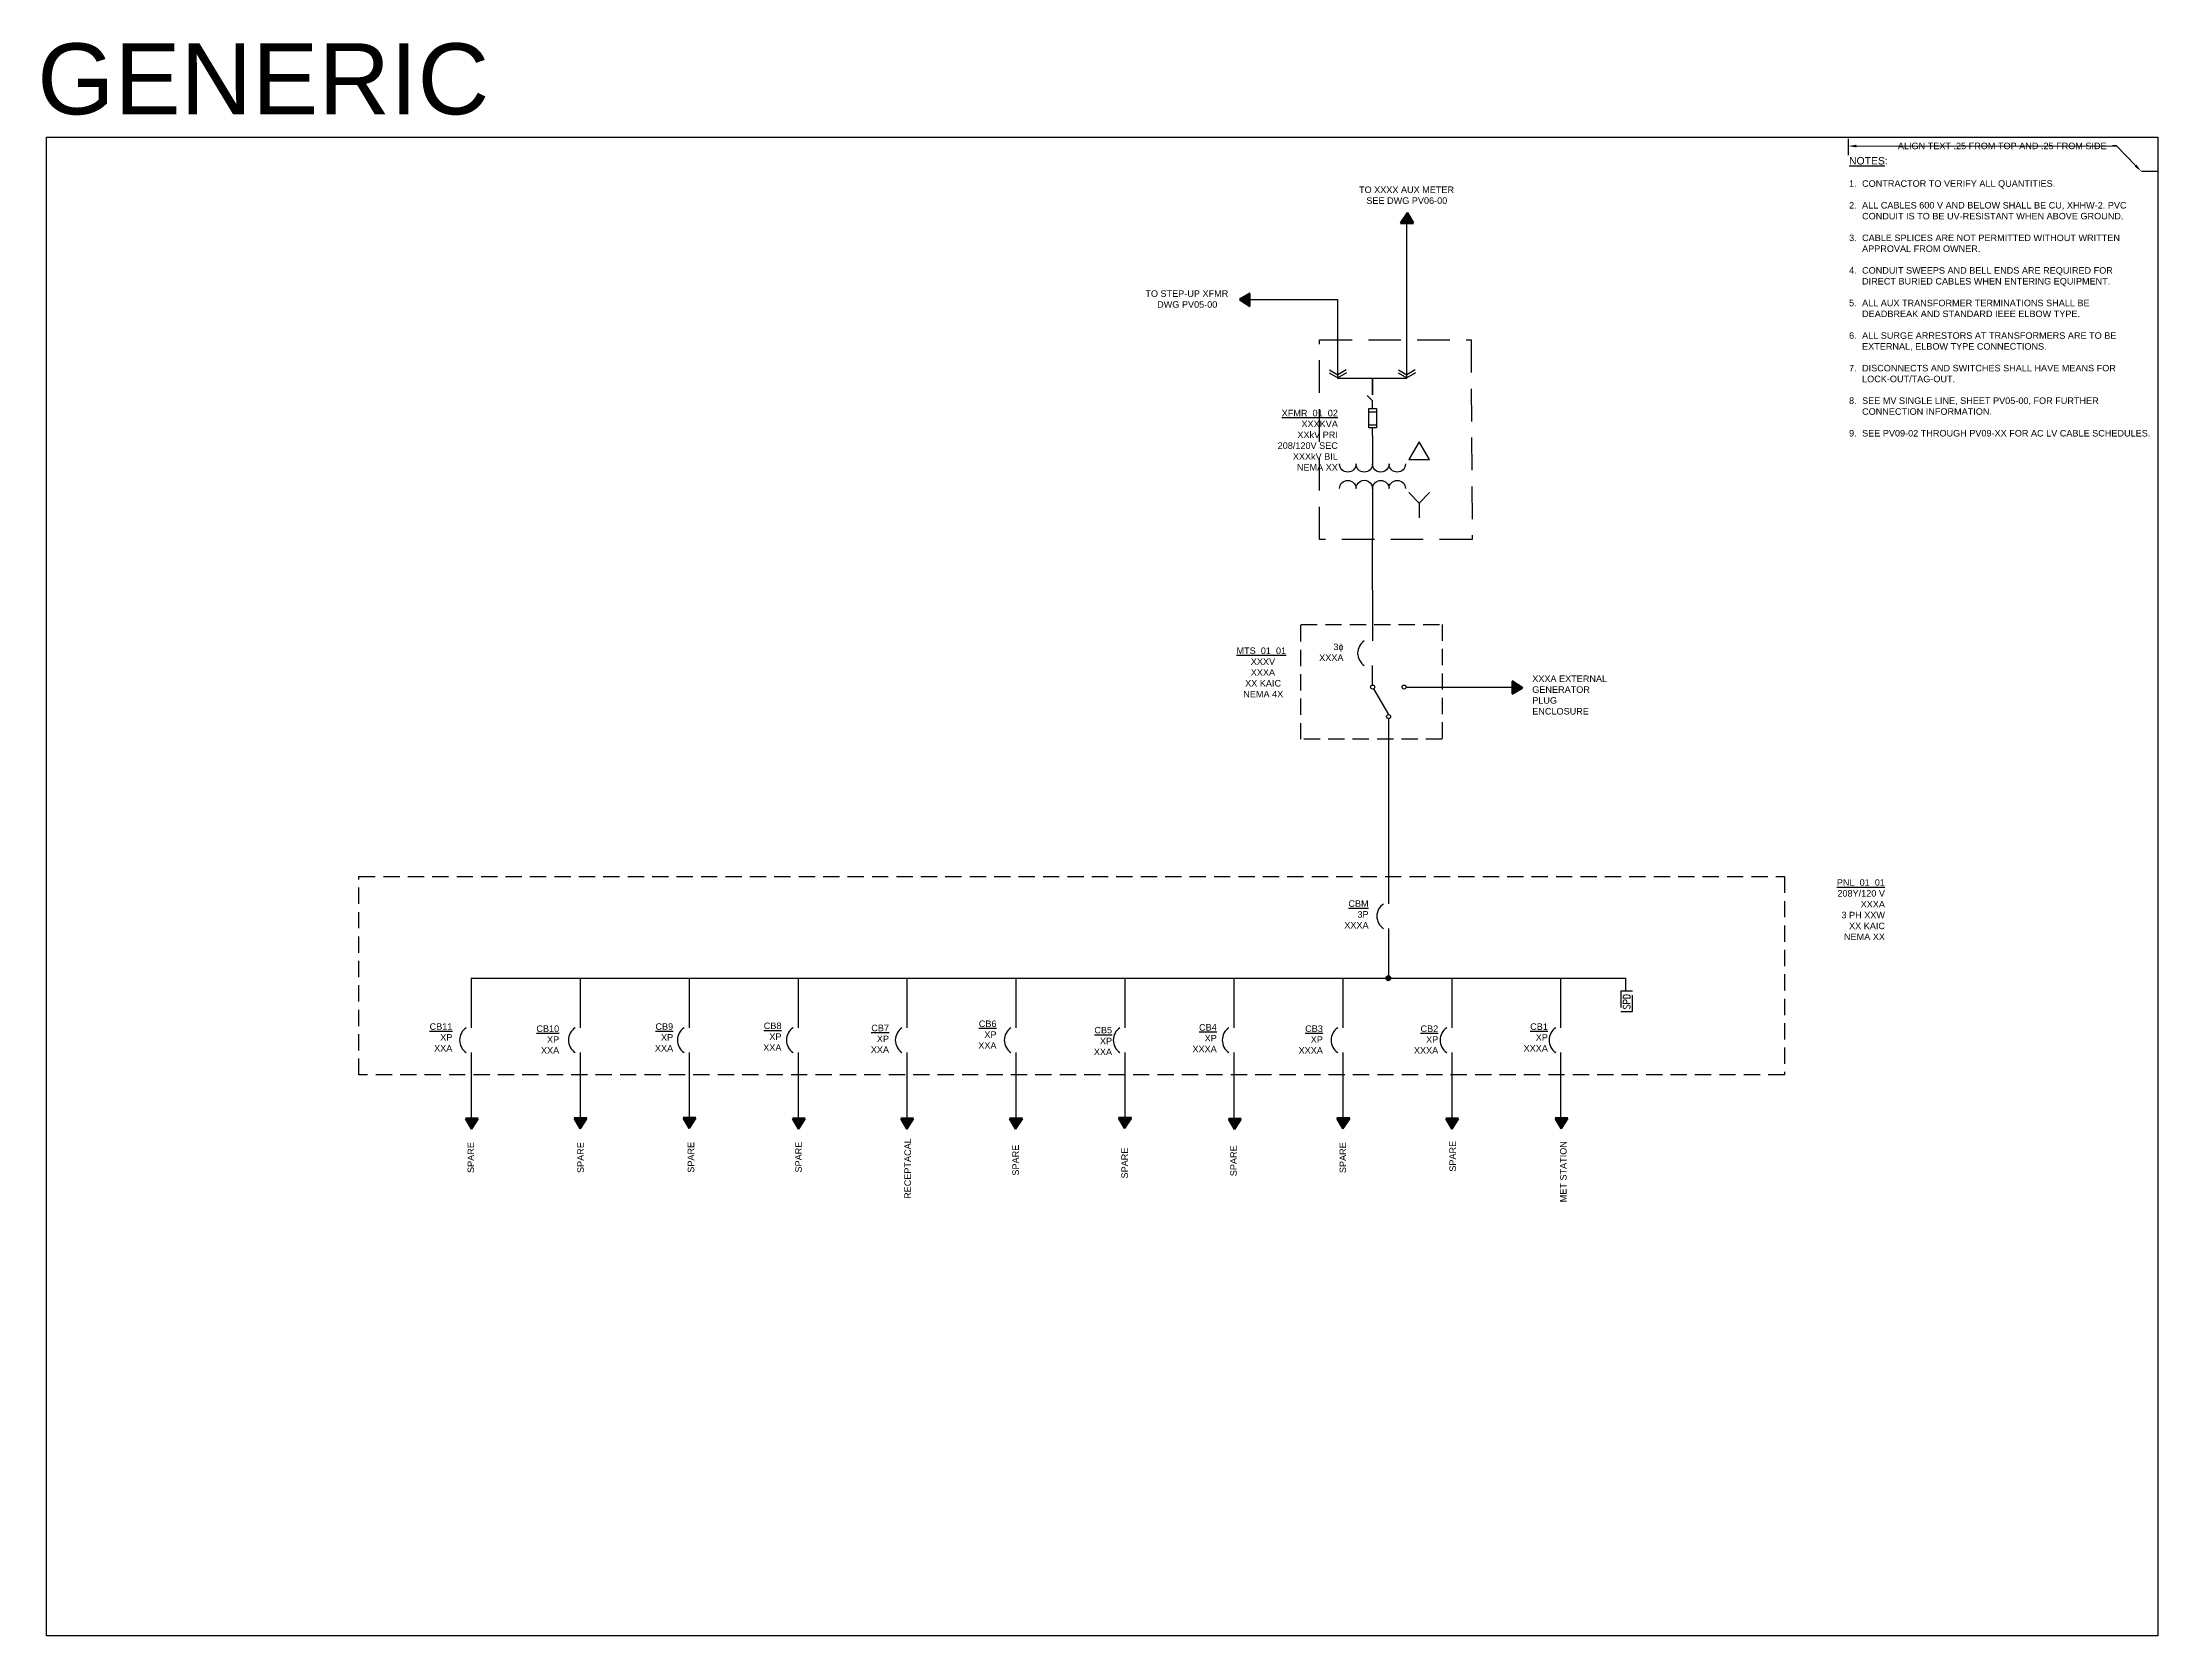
# Model space of a CAD drawing. Header units: inches. Extents: x -18 to 99, y -244 to 24.
# Drawn here: x 66.37 to 98.84, y -183 to -158.53 of the extents above; entities that cross this region are included whole.
import ezdxf
from ezdxf import colors
from ezdxf.entities.mleader import LeaderData, LeaderLine
from ezdxf.math import Vec2, Vec3

# ---------------------------------------------------------------- set-up
doc = ezdxf.new("R2010")
doc.units = ezdxf.units.IN
doc.header["$MEASUREMENT"] = 0
for name, pattern in [('DASHED', [0.75, 0.5, -0.25]), ('DASHED2', [0.375, 0.25, -0.125]), ('HIDDEN', [0.375, 0.25, -0.125])]:
    doc.linetypes.add(name, pattern=pattern)
for name, color, linetype in [('E-1LIN', 4, 'Continuous'), ('E-ELEC-BRDR', 173, 'DASHED2'), ('E-HVMV-BUS', 52, 'Continuous'), ('E-HVMV-EQUP', 91, 'Continuous'), ('E-LV-BUS', 32, 'Continuous'), ('E-LV-EQUP', 211, 'Continuous'), ('G-ANNO-TEXT', 1, 'Continuous')]:
    doc.layers.add(name, color=color, linetype=linetype)
doc.layers.add('G-NPLT', color=67, linetype='Continuous', plot=False)
doc.layers.add('G-TABL', color=7, linetype='Continuous', lineweight=40)
doc.layers.add('PV-PCS BOUNDARY', color=224, linetype='DASHED2', lineweight=90)
doc.styles.add('FSLR_Notes', font='Simplex.shx', dxfattribs={"width": 0.8, "height": 0.109375})
doc.styles.add('NEI-A', font='arial.ttf')

msp = doc.modelspace()

# ---------------------------------------------------------------- texts
at = {"layer": 'G-ANNO-TEXT', "char_height": 0.1, "attachment_point": 1, "style": 'NEI-A'}
for s, width, gutter_width, heights, insert in [('\\A1;{\\H1.1429x;\\LNOTES\\l:\\P}\\P\\pi-0.2,l0.2,t0.2;1.^ICONTRACTOR TO VERIFY ALL QUANTITIES.\\P\\pi0,l0,tz;\\P\\pi-0.2,l0.2,t0.2;2.^IALL CABLES 600 V AND BELOW SHALL BE CU, XHHW-2. PVC CONDUIT IS TO BE UV-RESISTANT WHEN ABOVE GROUND.\\P\\pi0,l0,tz;\\P\\pi-0.2,l0.2,t0.2;3.^ICABLE SPLICES ARE NOT PERMITTED WITHOUT WRITTEN APPROVAL FROM OWNER.\\P\\pi0,l0,tz;\\P\\pi-0.2,l0.2,t0.2;4.^ICONDUIT SWEEPS AND BELL ENDS ARE REQUIRED FOR DIRECT BURIED CABLES WHEN ENTERING EQUIPMENT.\\P\\pi0,l0,tz;\\P\\pi-0.2,l0.2,t0.2;5.^IALL AUX TRANSFORMER TERMINATIONS SHALL BE DEADBREAK AND STANDARD IEEE ELBOW TYPE.\\P\\pi0,l0,tz;\\P\\pi-0.2,l0.2,t0.2;6.^IALL SURGE ARRESTORS AT TRANSFORMERS ARE TO BE EXTERNAL, ELBOW TYPE CONNECTIONS. \\P\\pi0,l0,tz;\\P\\pi-0.2,l0.2,t0.2;7.^IDISCONNECTS AND SWITCHES SHALL HAVE MEANS FOR LOCK-OUT/TAG-OUT.\\P\\pi0,l0,tz;\\P\\pi-0.2,l0.2,t0.2;8.^ISEE MV SINGLE LINE, SHEET PV05-00, FOR FURTHER CONNECTION INFORMATION.\\P\\pi0,l0,tz;\\P\\pi-0.2,l0.2,t0.2;9.^ISEE PV09-02 THROUGH PV09-XX FOR AC LV CABLE SCHEDULES.', 4.48526, 0.547, [8.739], (94.101, -160.294)), ('\\pi0.29749;TO XXXX AUX METER\\P\\pi0.41;SEE DWG PV06-00', 2.04927, 0.5, [0], (86.281, -160.746)), ('\\pi0.06225;TO STEP-UP XFMR  \\P\\pi0.24295;DWG PV05-00', 1.39231, 0.5, [0], (83.237, -162.341)), ('\\pi-0.08445;{\\LMTS_01_01}\\P\\pi0.13479;XXXV\\P\\pi0.13414;XXXA\\P\\pi0.04775;XX KAIC\\P\\pi0.0194;NEMA 4X', 0.64058, 0.5, [0], (84.783, -167.825)), ('XXXA EXTERNAL GENERATOR PLUG ENCLOSURE', 1.27514, 0.5, [0], (89.238, -168.255))]:
    msp.add_mtext_dynamic_manual_height_columns(s, width=width, gutter_width=gutter_width, heights=heights, dxfattribs=dict(at, insert=insert))
at = {"layer": 'G-ANNO-TEXT', "char_height": 0.1, "attachment_point": 6, "style": 'NEI-A'}
for s, insert, width in [('\\A1;{\\LXFMR_01_02\\P}XXXKVA\\PXXkV PRI \\P208/120V SEC\\PXXXkV BIL \\PNEMA XX', (86.254, -164.642), 2.23358), ('{\\LPNL_01_01}\\P208Y/120 V\\PXXXA\\P3 PH XXW\\PXX KAIC\\PNEMA XX', (94.652, -171.851), 2.08734), ('{\\LCBM}\\P3P\\PXXXA', (86.726, -171.924), 1.19313), ('{\\LCB11}\\PXP\\PXXA', (72.661, -173.813), 0.55975), ('{\\LCB10}\\PXP\\PXXA', (74.301, -173.846), 0.55975), ('{\\LCB9}\\PXP\\PXXA', (76.05, -173.813), 0.55975), ('{\\LCB8}\\PXP\\PXXA', (77.713, -173.802), 0.55975), ('{\\LCB7}\\PXP\\PXXA', (79.364, -173.835), 0.55975), ('{\\LCB6}\\PXP\\PXXA', (81.014, -173.77), 0.55975), ('{\\LCB5}\\PXP\\PXXA', (82.788, -173.868), 0.55975), ('{\\LCB4}\\PXP\\PXXXA', (84.395, -173.825), 0.55975), ('{\\LCB3}\\PXP\\PXXXA', (86.024, -173.846), 0.55975), ('{\\LCB2}\\PXP\\PXXXA', (87.795, -173.846), 0.55975), ('{\\LCB1}\\PXP\\PXXXA', (89.478, -173.814), 0.55975)]:
    msp.add_mtext(s, dxfattribs=dict(at, insert=insert, width=width))
at = {"layer": 'G-ANNO-TEXT', "insert": (86.34, -167.899), "char_height": 0.1, "attachment_point": 6, "style": 'NEI-A'}
msp.add_mtext('3ɸ\\PXXXA', dxfattribs=at)
at = {"layer": 'G-ANNO-TEXT', "char_height": 0.1, "width": 1.29029, "attachment_point": 4, "rotation": 90, "style": 'NEI-A'}
for s, insert in [('\\A1;SPARE', (72.945, -175.895)), ('\\A1;SPARE', (74.63, -175.895)), ('\\A1;SPARE', (76.324, -175.891)), ('\\A1;SPARE', (77.975, -175.888)), ('\\A1;RECEPTACAL', (79.651, -176.293)), ('\\A1;SPARE', (81.308, -175.935)), ('\\A1;SPARE', (82.982, -175.979)), ('\\A1;SPARE', (84.653, -175.944)), ('\\A1;SPARE', (86.331, -175.897)), ('\\A1;SPARE', (88.017, -175.875)), ('\\A1;MET STATION', (89.715, -176.345))]:
    msp.add_mtext(s, dxfattribs=dict(at, insert=insert))
at = {"layer": 'G-NPLT', "insert": (66.29, -158.548), "char_height": 1.09, "attachment_point": 1, "style": 'NEI-A'}
msp.add_mtext_dynamic_manual_height_columns('GENERIC', width=4.68761, gutter_width=5.45, heights=[0], dxfattribs=at)
at = {"layer": 'G-TABL', "insert": (90.633, -173.148), "char_height": 0.1094, "attachment_point": 3, "rotation": 90, "style": 'FSLR_Notes'}
msp.add_mtext_dynamic_manual_height_columns('SPD', width=0.02378, gutter_width=0.547, heights=[0], dxfattribs=at)

# ---------------------------------------------------------------- blocks, each defined once
blk = doc.blocks.new('SCHEMATIC - CONNECTION DOT')
h = blk.add_hatch(color=0)
edge = h.paths.add_edge_path()
edge.add_arc((0, 0), 0.025, 0, 360)
at = {"color": 0}
blk.add_circle((0, 0), 0.025, dxfattribs=at)
blk = doc.blocks.new('FINGER SAFE FUSE')
blk.add_line((1.806, 1.994), (1.736, 1.923))
at = {"linetype": 'Continuous'}
blk.add_lwpolyline([(1.594, 1.711), (1.523, 1.782), (1.7, 1.958), (1.771, 1.888)], close=True, dxfattribs=at)
for points in [[(1.743, 1.859), (1.672, 1.93)], [(1.559, 1.746), (1.488, 1.676), (1.488, 1.576)], [(1.622, 1.739), (1.552, 1.81)]]:
    blk.add_lwpolyline(points, dxfattribs=at)
blk = doc.blocks.new('ARROW')
h = blk.add_hatch()
h.set_pattern_fill('ANSI31', color=256)
h.paths.add_polyline_path([(0, 0), (-0.074, -0.114), (0.066, -0.114)])
h = blk.add_hatch(color=256)
h.dxf.hatch_style = 1
h.paths.add_polyline_path([(0, 0), (-0.074, -0.114), (0.066, -0.114)])
blk.add_lwpolyline([(0, 0), (-0.074, -0.114), (0.066, -0.114), (0, 0)], close=True)
blk = doc.blocks.new('17')
at = {"linetype": 'Continuous'}
blk.add_lwpolyline([(0.189, 0.001), (0.297, 0.001), (0.243, 0.094)], close=True, dxfattribs=at)
for points in [[(0.172, -0.021, -1), (0.086, -0.021, -1.018893), (0, -0.021, -1), (-0.086, -0.021, -1), (-0.172, -0.021, 1.693145)], [(-0.172, -0.15, -1), (-0.086, -0.15, -1.018893), (0, -0.15, -1), (0.086, -0.15, -1), (0.172, -0.15, 1.693145)]]:
    blk.add_lwpolyline(points, format="xyb", dxfattribs=at)
for points in [[(0.189, -0.171), (0.243, -0.226), (0.298, -0.171)], [(0.243, -0.226), (0.243, -0.303)]]:
    blk.add_lwpolyline(points, dxfattribs=at)

# ---------------------------------------------------------------- linework, layer by layer
at = {"color": 4}
for p, q in [((86.12, -163.607), (86.252, -163.685)), ((86.125, -163.561), (86.252, -163.636)), ((86.38, -163.561), (86.252, -163.636)), ((86.385, -163.607), (86.252, -163.685)), ((87.18, -163.608), (87.312, -163.686)), ((87.184, -163.562), (87.312, -163.637)), ((87.44, -163.562), (87.312, -163.637)), ((87.444, -163.608), (87.312, -163.686))]:
    msp.add_line(p, q, dxfattribs=at)
at = {"layer": 'E-1LIN', "linetype": 'HIDDEN', "flags": 128}
msp.add_lwpolyline([(90.676, -173.104), (90.676, -172.906)], dxfattribs=at)
at = {"layer": 'E-1LIN', "linetype": 'HIDDEN'}
msp.add_lwpolyline([(90.599, -173.104), (90.599, -173.415), (90.776, -173.415), (90.776, -173.104)], close=True, dxfattribs=at)
at = {"layer": 'E-ELEC-BRDR', "linetype": 'DASHED'}
msp.add_lwpolyline([(85.972, -163.103), (88.298, -163.103), (88.315, -166.165), (85.972, -166.165)], close=True, dxfattribs=at)
at = {"layer": 'E-ELEC-BRDR'}
for points in [[(85.687, -167.473), (87.856, -167.473), (87.856, -169.235), (85.687, -169.235)], [(71.228, -171.344), (93.11, -171.344), (93.11, -174.388), (71.228, -174.388)]]:
    msp.add_lwpolyline(points, close=True, dxfattribs=at)
at = {"layer": 'E-HVMV-BUS', "flags": 128}
for points in [[(84.902, -162.483), (84.902, -162.483), (86.248, -162.483), (86.248, -163.687), (87.313, -163.687), (87.315, -161.31)], [(86.787, -164.572), (86.786, -165.007)], [(86.786, -165.385), (86.787, -166.165)]]:
    msp.add_lwpolyline(points, dxfattribs=at)
msp.add_lwpolyline([(86.787, -163.692), (86.787, -163.945)], close=True, dxfattribs=at)
at = {"layer": 'E-LV-BUS'}
for points in [[(86.781, -166.165), (86.787, -167.722)], [(87.302, -168.434), (89.053, -168.434)], [(87.031, -169.235), (87.031, -171.763)], [(87.031, -172.143), (87.031, -172.942)], [(72.95, -172.904), (90.679, -172.904)], [(72.95, -172.904), (72.95, -173.665)], [(74.622, -172.904), (74.622, -173.665)], [(76.295, -172.904), (76.295, -173.665)], [(77.967, -172.904), (77.967, -173.665)], [(79.639, -172.904), (79.639, -173.665)], [(81.312, -172.904), (81.312, -173.665)], [(82.984, -172.904), (82.984, -173.665)], [(84.656, -172.904), (84.656, -173.665)], [(86.329, -172.904), (86.329, -173.665)], [(88.001, -172.904), (88.001, -173.665)], [(89.673, -172.904), (89.673, -173.665)], [(72.95, -174.046), (72.95, -175.155)], [(74.622, -174.046), (74.622, -175.15)], [(76.295, -174.046), (76.295, -175.11)], [(77.967, -174.046), (77.967, -175.126)], [(79.639, -174.046), (79.639, -175.147)], [(81.312, -174.046), (81.312, -175.116)], [(82.984, -174.046), (82.984, -175.096)], [(84.656, -174.046), (84.656, -175.116)], [(86.329, -174.046), (86.329, -175.204)], [(88.001, -174.046), (88.001, -175.063)], [(89.673, -174.046), (89.673, -175.145)]]:
    msp.add_lwpolyline(points, dxfattribs=at)
at = {"layer": 'E-LV-BUS', "flags": 128}
for points in [[(86.787, -168.402), (86.787, -168.101)], [(87.032, -168.918), (87.031, -169.235)]]:
    msp.add_lwpolyline(points, dxfattribs=at)
at = {"layer": 'E-LV-EQUP', "flags": 128}
msp.add_lwpolyline([(86.802, -168.46), (87.032, -168.856)], dxfattribs=at)
at = {"layer": 'E-LV-EQUP'}
for centre in [(86.787, -168.433), (87.271, -168.433), (87.032, -168.887)]:
    msp.add_circle(centre, 0.0309, dxfattribs=at)
for centre in [(86.787, -167.911), (87.082, -171.953), (73.001, -173.855), (74.673, -173.855), (76.346, -173.855), (78.018, -173.855), (79.69, -173.855), (81.363, -173.855), (83.035, -173.855), (84.708, -173.855), (86.38, -173.855), (88.052, -173.855), (89.725, -173.855)]:
    msp.add_arc(centre, 0.229, 123.7664, 236.2336, dxfattribs=at)
at = {"layer": 'G-NPLT'}
msp.add_line((98.839, -160.514), (98.589, -160.514), dxfattribs=at)
msp.add_lwpolyline([(66.43, -159.99), (98.839, -159.99), (98.839, -183.001), (66.43, -183.001)], close=True, dxfattribs=at)
msp.add_lwpolyline([(94.089, -160.014), (94.089, -160.264)], dxfattribs=at)

# ---------------------------------------------------------------- block references
at = {"layer": 'E-1LIN', "xscale": 2.942324296349834, "yscale": 2.942324296349834, "zscale": 2.942324296349834}
msp.add_blockref('17', (86.786, -164.944), dxfattribs=at)
at = {"layer": 'E-HVMV-EQUP', "xscale": 1.183081963392565, "yscale": 1.183081963392565, "zscale": 1.183081963392565, "rotation": 224.9999999999999}
msp.add_blockref('FINGER SAFE FUSE', (86.63, -161.393), dxfattribs=at)
at = {"layer": 'E-LV-BUS', "xscale": 1.522015678886754, "yscale": 1.522015678886754, "zscale": 1.522015678886754}
msp.add_blockref('SCHEMATIC - CONNECTION DOT', (87.029, -172.904), dxfattribs=at)
at = {"layer": 'PV-PCS BOUNDARY', "xscale": 1.39854621569094, "yscale": 1.39854621569094, "zscale": 1.39854621569094}
msp.add_blockref('ARROW', (87.321, -161.151), dxfattribs=at)
for p, rotation in [((84.743, -162.481), 89.99999999999999), ((89.089, -168.445), 270), ((72.954, -175.218), 180), ((74.621, -175.211), 180), ((76.296, -175.208), 180), ((77.974, -175.218), 180), ((79.636, -175.216), 180), ((81.308, -175.219), 180), ((82.981, -175.207), 180), ((84.667, -175.223), 180), ((86.332, -175.213), 180), ((88.003, -175.217), 180), ((89.68, -175.211), 180)]:
    msp.add_blockref('ARROW', p, dxfattribs=dict(at, rotation=rotation))

msp.set_redraw_order([(e.dxf.handle, doc.entitydb.next_handle()) for e in msp.query("TEXT MTEXT ATTDEF DIMENSION ARC_DIMENSION")])  # texts and dimensions are drawn at this point

# ---------------------------------------------------------------- leaders
at = {"layer": 'G-NPLT'}
ml = msp.add_multileader_mtext('Standard', dxfattribs=at)
ml.set_content('ALIGN TEXT .25 FROM TOP AND .25 FROM SIDE', color=256, style='NEI-A')
ml.set_leader_properties()
ml.build(insert=Vec2(0, 0))
ml.multileader.update_dxf_attribs({"dogleg_length": 0.0625, "arrow_head_size": 0.125})
ctx = ml.context
ctx.base_point, ctx.char_height, ctx.arrow_head_size, ctx.landing_gap_size, ctx.plane_origin = Vec3(94.768, -160.124), 0.09996, 0.125, 0.09, Vec3(95.511, -160.072)
ctx.text_align_type = 2
notes = []
notes.append((ctx, [(1, (1, 1, 0), (98.207, -160.124), (-1, 0), 0.0625, [(0, [(94.089, -160.125)], 0, []), (1, [(98.586, -160.514)], 0, [])])]))
ctx.mtext.insert, ctx.mtext.width, ctx.mtext.alignment, ctx.mtext.flow_direction = Vec3(98.055, -160.073), 3.69406, 3, 5
for ctx, leaders in notes:
    for number, flags, end, landing, length, lines in leaders:
        leader = LeaderData()
        leader.index, (leader.has_last_leader_line, leader.has_dogleg_vector, leader.attachment_direction) = number, flags
        leader.last_leader_point, leader.dogleg_vector, leader.dogleg_length = Vec3(end), Vec3(landing), length
        for number, points, colour, breaks in lines:
            line = LeaderLine()
            line.index, line.vertices, line.color, line.breaks = number, Vec3.list(points), colors.encode_raw_color(colour), breaks
            leader.lines.append(line)
        ctx.leaders.append(leader)

doc.saveas('drawing.dxf')
